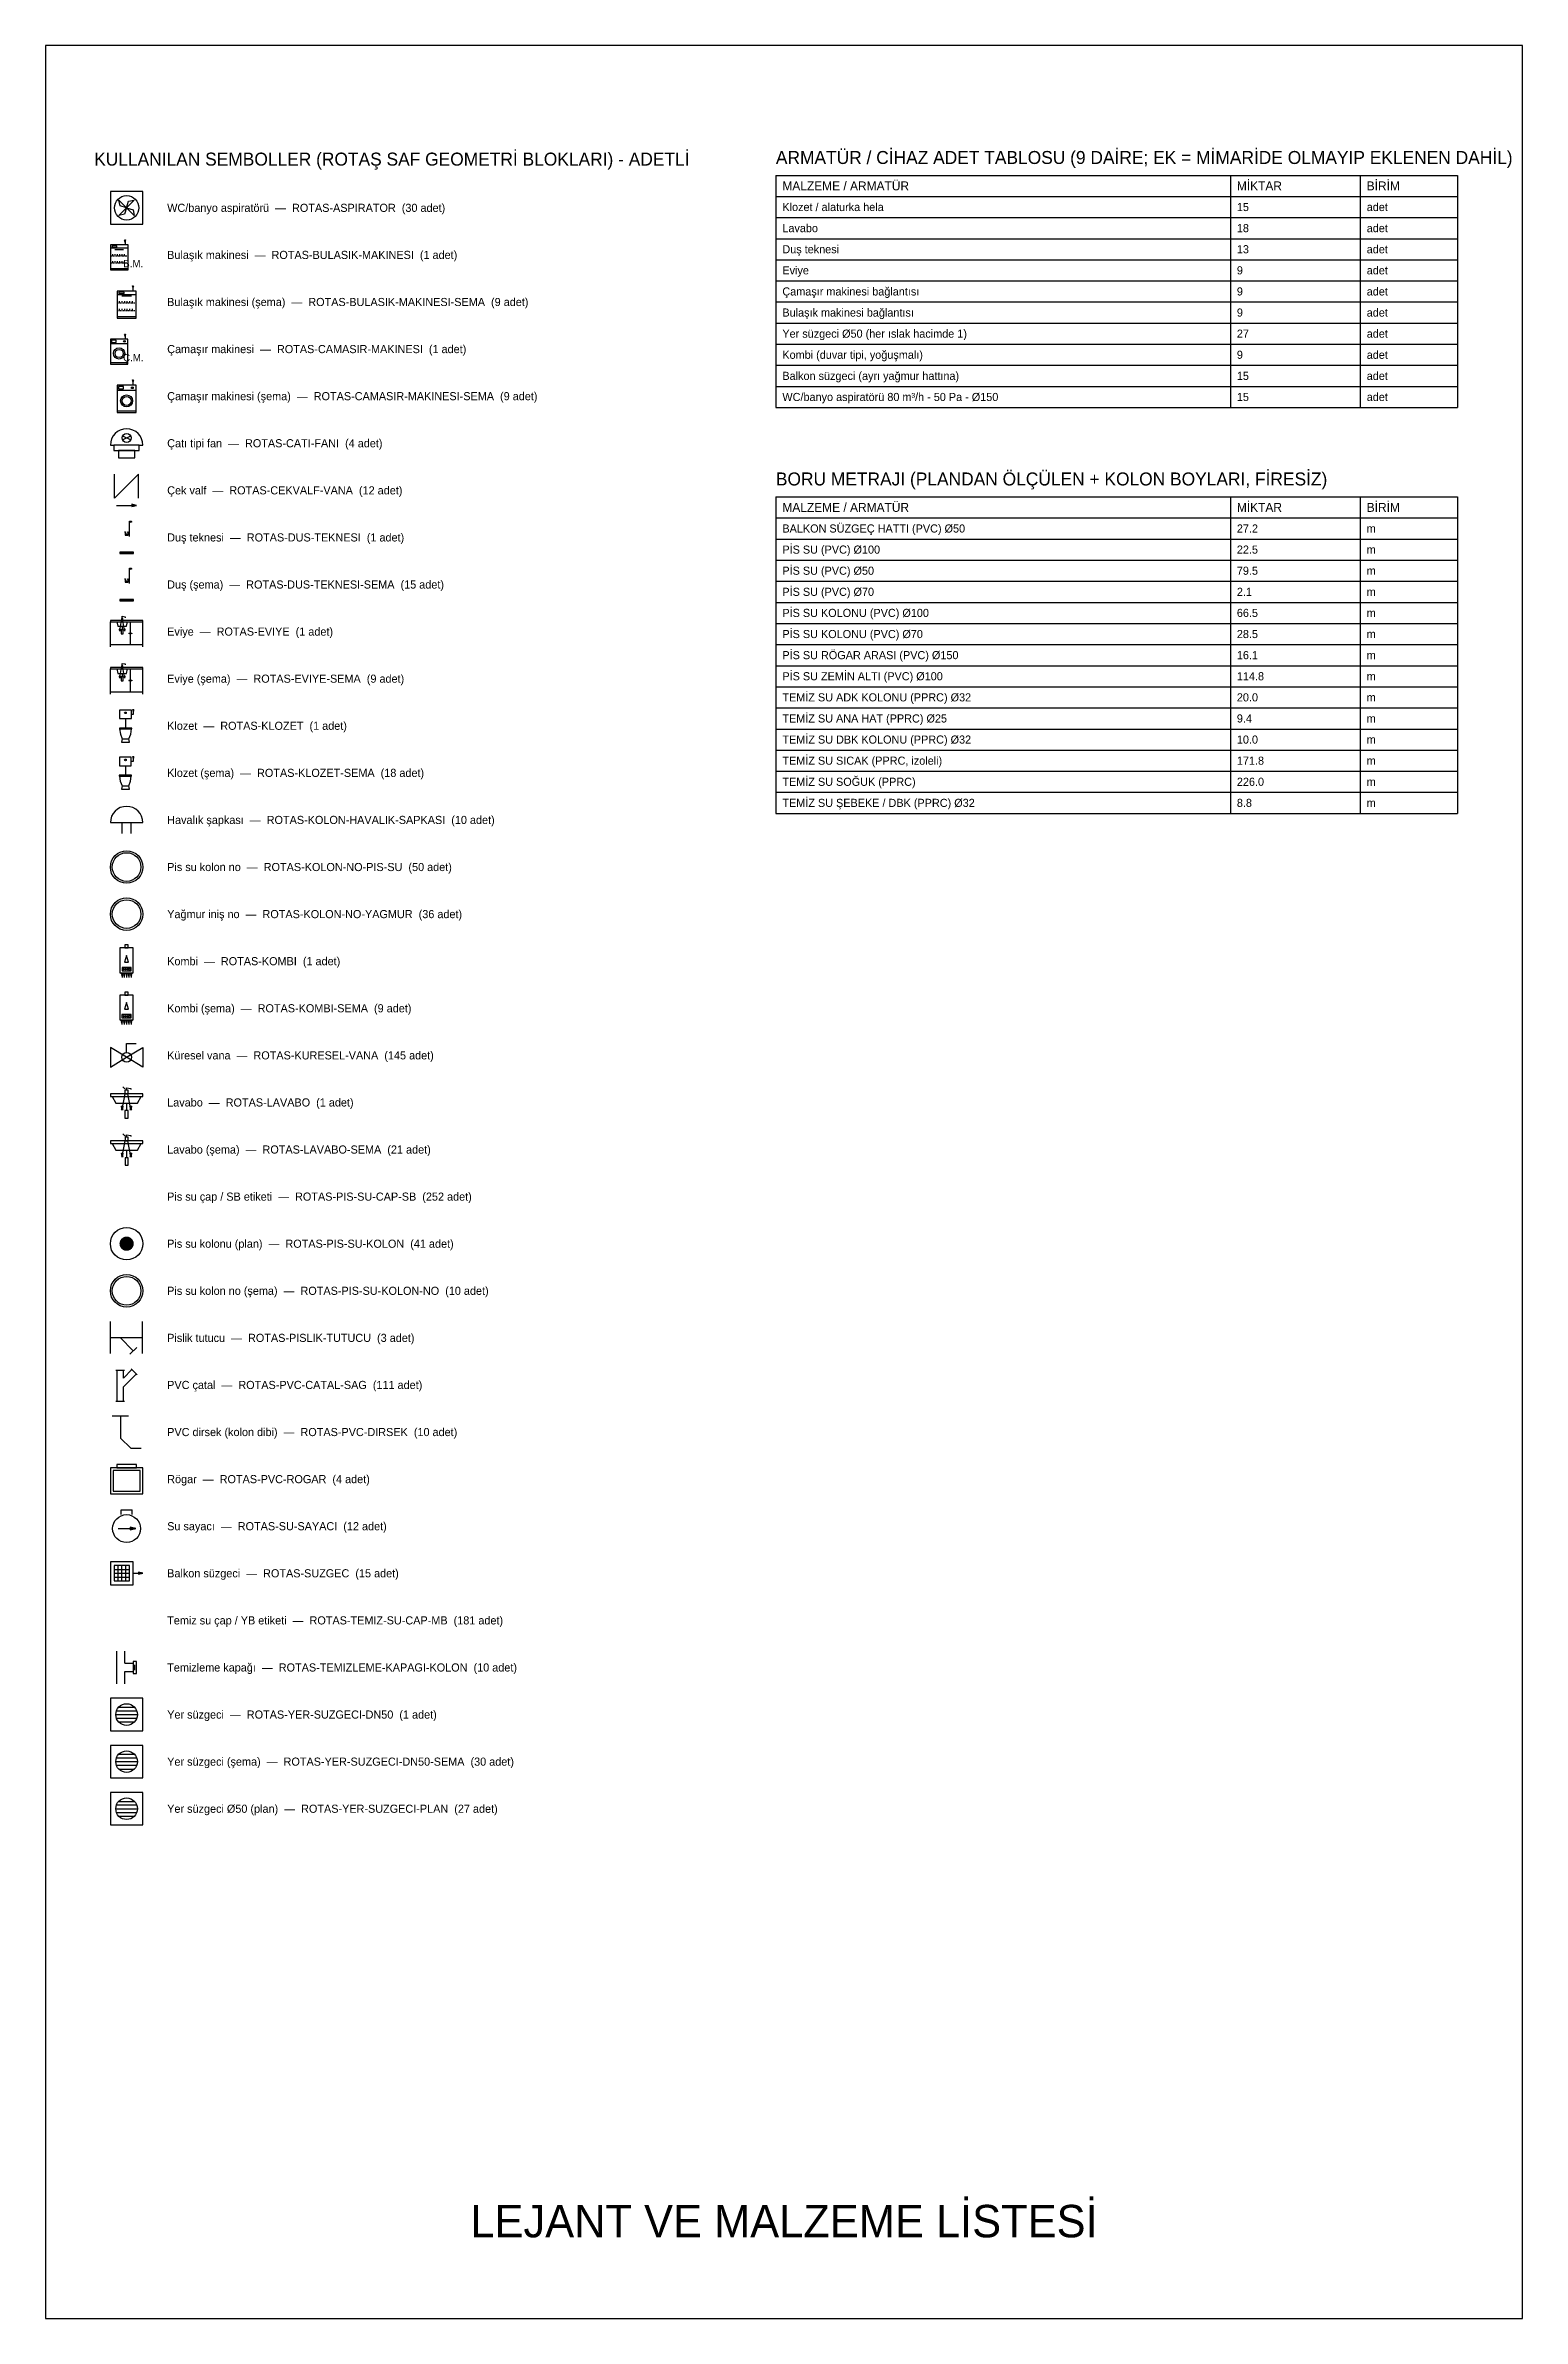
# Model space of a CAD drawing. Header units: centimetres. Extents: x -3962 to 31822, y -2 to 2802.
# Drawn here: x 30002 to 31822, y 0 to 2800 of the extents above; entities that cross this region are included whole.
import ezdxf
from ezdxf.enums import TextEntityAlignment as Align

# ---------------------------------------------------------------- set-up
doc = ezdxf.new("R2010")
doc.units = ezdxf.units.CM
for name, color, linetype in [('ROTAS-KAT-ADI', 1, 'CONTINUOUS'), ('ROTAS-LEJANT', 7, 'Continuous'), ('ROTAS-METRAJ', 7, 'Continuous'), ('ROTAS-PAFTA', 7, 'CONTINUOUS')]:
    doc.layers.add(name, color=color, linetype=linetype)

msp = doc.modelspace()

# ---------------------------------------------------------------- texts
at = {"layer": 'ROTAS-KAT-ADI'}
msp.add_text('LEJANT VE MALZEME LİSTESİ', height=40, dxfattribs=at).set_placement((30912, 120), align=Align.MIDDLE_CENTER)
at = {"layer": 'ROTAS-LEJANT'}
for s, height, p in [('KULLANILAN SEMBOLLER (ROTAŞ SAF GEOMETRİ BLOKLARI) - ADETLİ', 16, (30062, 2660)), ('WC/banyo aspiratörü  —  ROTAS-ASPIRATOR  (30 adet)', 10, (30152, 2600)), ('Bulaşık makinesi  —  ROTAS-BULASIK-MAKINESI  (1 adet)', 10, (30152, 2542)), ('Bulaşık makinesi (şema)  —  ROTAS-BULASIK-MAKINESI-SEMA  (9 adet)', 10, (30152, 2484)), ('Çamaşır makinesi  —  ROTAS-CAMASIR-MAKINESI  (1 adet)', 10, (30152, 2426)), ('Çamaşır makinesi (şema)  —  ROTAS-CAMASIR-MAKINESI-SEMA  (9 adet)', 10, (30152, 2368)), ('Çatı tipi fan  —  ROTAS-CATI-FANI  (4 adet)', 10, (30152, 2310)), ('Çek valf  —  ROTAS-CEKVALF-VANA  (12 adet)', 10, (30152, 2252)), ('Duş teknesi  —  ROTAS-DUS-TEKNESI  (1 adet)', 10, (30152, 2194)), ('Duş (şema)  —  ROTAS-DUS-TEKNESI-SEMA  (15 adet)', 10, (30152, 2136)), ('Eviye  —  ROTAS-EVIYE  (1 adet)', 10, (30152, 2078)), ('Eviye (şema)  —  ROTAS-EVIYE-SEMA  (9 adet)', 10, (30152, 2020)), ('Klozet  —  ROTAS-KLOZET  (1 adet)', 10, (30152, 1962)), ('Klozet (şema)  —  ROTAS-KLOZET-SEMA  (18 adet)', 10, (30152, 1904)), ('Havalık şapkası  —  ROTAS-KOLON-HAVALIK-SAPKASI  (10 adet)', 10, (30152, 1846)), ('Pis su kolon no  —  ROTAS-KOLON-NO-PIS-SU  (50 adet)', 10, (30152, 1788)), ('Yağmur iniş no  —  ROTAS-KOLON-NO-YAGMUR  (36 adet)', 10, (30152, 1730)), ('Kombi  —  ROTAS-KOMBI  (1 adet)', 10, (30152, 1672)), ('Kombi (şema)  —  ROTAS-KOMBI-SEMA  (9 adet)', 10, (30152, 1614)), ('Küresel vana  —  ROTAS-KURESEL-VANA  (145 adet)', 10, (30152, 1556)), ('Lavabo  —  ROTAS-LAVABO  (1 adet)', 10, (30152, 1498)), ('Lavabo (şema)  —  ROTAS-LAVABO-SEMA  (21 adet)', 10, (30152, 1440)), ('Pis su çap / SB etiketi  —  ROTAS-PIS-SU-CAP-SB  (252 adet)', 10, (30152, 1382)), ('Pis su kolonu (plan)  —  ROTAS-PIS-SU-KOLON  (41 adet)', 10, (30152, 1324)), ('Pis su kolon no (şema)  —  ROTAS-PIS-SU-KOLON-NO  (10 adet)', 10, (30152, 1266)), ('Pislik tutucu  —  ROTAS-PISLIK-TUTUCU  (3 adet)', 10, (30152, 1208)), ('PVC çatal  —  ROTAS-PVC-CATAL-SAG  (111 adet)', 10, (30152, 1150)), ('PVC dirsek (kolon dibi)  —  ROTAS-PVC-DIRSEK  (10 adet)', 10, (30152, 1092)), ('Rögar  —  ROTAS-PVC-ROGAR  (4 adet)', 10, (30152, 1034)), ('Su sayacı  —  ROTAS-SU-SAYACI  (12 adet)', 10, (30152, 976)), ('Balkon süzgeci  —  ROTAS-SUZGEC  (15 adet)', 10, (30152, 918)), ('Temiz su çap / YB etiketi  —  ROTAS-TEMIZ-SU-CAP-MB  (181 adet)', 10, (30152, 860)), ('Temizleme kapağı  —  ROTAS-TEMIZLEME-KAPAGI-KOLON  (10 adet)', 10, (30152, 802)), ('Yer süzgeci  —  ROTAS-YER-SUZGECI-DN50  (1 adet)', 10, (30152, 744)), ('Yer süzgeci (şema)  —  ROTAS-YER-SUZGECI-DN50-SEMA  (30 adet)', 10, (30152, 686)), ('Yer süzgeci Ø50 (plan)  —  ROTAS-YER-SUZGECI-PLAN  (27 adet)', 10, (30152, 628))]:
    msp.add_text(s, height=height, dxfattribs=at).set_placement(p, align=Align.MIDDLE_LEFT)
at = {"layer": 'ROTAS-METRAJ'}
for s, height, p in [('ARMATÜR / CİHAZ ADET TABLOSU (9 DAİRE; EK = MİMARİDE OLMAYIP EKLENEN DAHİL)', 16, (30902, 2662)), ('MALZEME / ARMATÜR', 11, (30910, 2627)), ('MİKTAR', 11, (31470, 2627)), ('BİRİM', 11, (31630, 2627)), ('Klozet / alaturka hela', 10, (30910, 2601)), ('15', 10, (31470, 2601)), ('adet', 10, (31630, 2601)), ('Lavabo', 10, (30910, 2575)), ('18', 10, (31470, 2575)), ('adet', 10, (31630, 2575)), ('Duş teknesi', 10, (30910, 2549)), ('13', 10, (31470, 2549)), ('adet', 10, (31630, 2549)), ('Eviye', 10, (30910, 2523)), ('9', 10, (31470, 2523)), ('adet', 10, (31630, 2523)), ('Çamaşır makinesi bağlantısı', 10, (30910, 2497)), ('9', 10, (31470, 2497)), ('adet', 10, (31630, 2497)), ('Bulaşık makinesi bağlantısı', 10, (30910, 2471)), ('9', 10, (31470, 2471)), ('adet', 10, (31630, 2471)), ('Yer süzgeci Ø50 (her ıslak hacimde 1)', 10, (30910, 2445)), ('27', 10, (31470, 2445)), ('adet', 10, (31630, 2445)), ('Kombi (duvar tipi, yoğuşmalı)', 10, (30910, 2419)), ('9', 10, (31470, 2419)), ('adet', 10, (31630, 2419)), ('Balkon süzgeci (ayrı yağmur hattına)', 10, (30910, 2393)), ('15', 10, (31470, 2393)), ('adet', 10, (31630, 2393)), ('WC/banyo aspiratörü 80 m³/h - 50 Pa - Ø150', 10, (30910, 2367)), ('15', 10, (31470, 2367)), ('adet', 10, (31630, 2367)), ('BORU METRAJI (PLANDAN ÖLÇÜLEN + KOLON BOYLARI, FİRESİZ)', 16, (30902, 2266)), ('BALKON SÜZGEÇ HATTI (PVC) Ø50', 10, (30910, 2205)), ('MALZEME / ARMATÜR', 11, (30910, 2231)), ('MİKTAR', 11, (31470, 2231)), ('BİRİM', 11, (31630, 2231)), ('PİS SU (PVC) Ø100', 10, (30910, 2179)), ('27.2', 10, (31470, 2205)), ('22.5', 10, (31470, 2179)), ('m', 10, (31630, 2205)), ('PİS SU (PVC) Ø50', 10, (30910, 2153)), ('79.5', 10, (31470, 2153)), ('m', 10, (31630, 2179)), ('PİS SU (PVC) Ø70', 10, (30910, 2127)), ('2.1', 10, (31470, 2127)), ('m', 10, (31630, 2153)), ('m', 10, (31630, 2127)), ('PİS SU KOLONU (PVC) Ø100', 10, (30910, 2101)), ('66.5', 10, (31470, 2101)), ('m', 10, (31630, 2101)), ('PİS SU KOLONU (PVC) Ø70', 10, (30910, 2075)), ('28.5', 10, (31470, 2075)), ('m', 10, (31630, 2075)), ('PİS SU RÖGAR ARASI (PVC) Ø150', 10, (30910, 2049)), ('16.1', 10, (31470, 2049)), ('m', 10, (31630, 2049)), ('PİS SU ZEMİN ALTI (PVC) Ø100', 10, (30910, 2023)), ('114.8', 10, (31470, 2023)), ('m', 10, (31630, 2023)), ('TEMİZ SU ADK KOLONU (PPRC) Ø32', 10, (30910, 1997)), ('20.0', 10, (31470, 1997)), ('m', 10, (31630, 1997)), ('TEMİZ SU ANA HAT (PPRC) Ø25', 10, (30910, 1971)), ('9.4', 10, (31470, 1971)), ('m', 10, (31630, 1971)), ('TEMİZ SU DBK KOLONU (PPRC) Ø32', 10, (30910, 1945)), ('10.0', 10, (31470, 1945)), ('m', 10, (31630, 1945)), ('TEMİZ SU SICAK (PPRC, izoleli)', 10, (30910, 1919)), ('171.8', 10, (31470, 1919)), ('m', 10, (31630, 1919)), ('TEMİZ SU SOĞUK (PPRC)', 10, (30910, 1893)), ('226.0', 10, (31470, 1893)), ('m', 10, (31630, 1893)), ('TEMİZ SU ŞEBEKE / DBK (PPRC) Ø32', 10, (30910, 1867)), ('8.8', 10, (31470, 1867)), ('m', 10, (31630, 1867))]:
    msp.add_text(s, height=height, dxfattribs=at).set_placement(p, align=Align.MIDDLE_LEFT)

# ---------------------------------------------------------------- blocks, each defined once
blk = doc.blocks.new('ROTAS-ASPIRATOR')
blk.add_lwpolyline([(-10, -10), (10, -10), (10, 10), (-10, 10)], close=True)
for points in [[(0, 0), (-4, 1.2), (-4.7, 4.7), (0, 0)], [(0, 0), (-1.2, -4), (-4.7, -4.7), (0, 0)], [(0, 0), (1.2, 4), (4.7, 4.7), (0, 0)], [(0, 0), (4, -1.2), (4.7, -4.7), (0, 0)]]:
    blk.add_lwpolyline(points)
blk.add_circle((0, 0), 7.5)
blk = doc.blocks.new('ROTAS-BULASIK-MAKINESI')
for p, q in [((12.1, 56.4), (12.1, 49.7)), ((-18.1, 43.7), (18.1, 43.7)), ((-15.7, 27.4), (-13.9, 27.4)), ((-15.7, 13), (-13.9, 13)), ((-13.3, 27.4), (-13.3, 31)), ((-13.3, 13), (-13.3, 16.6)), ((-12.7, 27.4), (-10.9, 27.4)), ((-12.7, 13), (-10.9, 13)), ((-9.7, 27.4), (-7.8, 27.4)), ((-9.7, 13), (-7.8, 13)), ((-9, 40.7), (9, 40.7)), ((-8.4, 27.4), (-8.4, 31)), ((-8.4, 13), (-8.4, 16.6)), ((-6.6, 27.4), (-4.8, 27.4)), ((-6.6, 13), (-4.8, 13)), ((-3.6, 27.4), (-3.6, 31)), ((-3.6, 27.4), (-1.8, 27.4)), ((-3.6, 13), (-3.6, 16.6)), ((-3.6, 13), (-1.8, 13)), ((-0.6, 27.4), (1.2, 27.4)), ((-0.6, 13), (1.2, 13)), ((1.2, 27.4), (1.2, 31)), ((1.2, 13), (1.2, 16.6)), ((2.4, 27.4), (4.2, 27.4)), ((2.4, 13), (4.2, 13)), ((5.4, 27.4), (7.2, 27.4)), ((5.4, 13), (7.2, 13)), ((6, 27.4), (6, 31)), ((6, 13), (6, 16.6)), ((8.4, 27.4), (10.3, 27.4)), ((8.4, 13), (10.3, 13)), ((10.9, 27.4), (10.9, 31)), ((10.9, 13), (10.9, 16.6)), ((11.5, 27.4), (13.3, 27.4)), ((11.5, 13), (13.3, 13)), ((14.5, 27.4), (15.7, 27.4)), ((14.5, 13), (15.7, 13))]:
    blk.add_line(p, q)
for points in [[(-18.1, -1.5), (18.1, -1.5), (18.1, 49.7), (-18.1, 49.7)], [(-14.5, 45.5), (-4.8, 45.5), (-4.8, 47.9), (-14.5, 47.9)], [(11, 60), (13.1, 60), (12.1, 58.2)], [(11, 56.4), (13.1, 56.4), (12.1, 58.2)], [(-18.1, -1.5), (18.1, -1.5), (18.1, 0.9), (-18.1, 0.9)]]:
    blk.add_lwpolyline(points, close=True)
blk.add_circle((12.1, 58.2), 0.543)
blk.add_text('B.M.', height=15).set_placement((8.1, 11.6), align=Align.MIDDLE_LEFT)
for tag, p in [('PSCP', (0, 22.5)), ('SO', (0, 0)), ('PS', (0, 20)), ('SOCP', (0.1, -1.5))]:
    blk.add_attdef(tag, text='', height=1).set_placement(p, align=Align.MIDDLE_CENTER)
blk = doc.blocks.new('ROTAS-BULASIK-MAKINESI-SEMA')
for p, q in [((-33.8, 92), (33.8, 92)), ((-16.9, 86.4), (16.9, 86.4)), ((22.5, 115.7), (22.5, 103.3)), ((-29.3, 61.6), (-25.9, 61.6)), ((-29.3, 34.6), (-25.9, 34.6)), ((-24.8, 61.6), (-24.8, 68.4)), ((-24.8, 34.6), (-24.8, 41.3)), ((-23.7, 61.6), (-20.3, 61.6)), ((-23.7, 34.6), (-20.3, 34.6)), ((-18, 61.6), (-14.7, 61.6)), ((-18, 34.6), (-14.7, 34.6)), ((-15.8, 61.6), (-15.8, 68.4)), ((-15.8, 34.6), (-15.8, 41.3)), ((-12.4, 61.6), (-9, 61.6)), ((-12.4, 34.6), (-9, 34.6)), ((-6.8, 61.6), (-6.8, 68.4)), ((-6.8, 61.6), (-3.4, 61.6)), ((-6.8, 34.6), (-6.8, 41.3)), ((-6.8, 34.6), (-3.4, 34.6)), ((-1.1, 61.6), (2.3, 61.6)), ((-1.1, 34.6), (2.3, 34.6)), ((2.3, 61.6), (2.3, 68.4)), ((2.3, 34.6), (2.3, 41.3)), ((4.5, 61.6), (7.9, 61.6)), ((4.5, 34.6), (7.9, 34.6)), ((10.1, 61.6), (13.5, 61.6)), ((10.1, 34.6), (13.5, 34.6)), ((11.3, 61.6), (11.3, 68.4)), ((11.3, 34.6), (11.3, 41.3)), ((15.8, 61.6), (19.2, 61.6)), ((15.8, 34.6), (19.2, 34.6)), ((20.3, 61.6), (20.3, 68.4)), ((20.3, 34.6), (20.3, 41.3)), ((21.4, 61.6), (24.8, 61.6)), ((21.4, 34.6), (24.8, 34.6)), ((27, 61.6), (29.3, 61.6)), ((27, 34.6), (29.3, 34.6))]:
    blk.add_line(p, q)
for points in [[(-33.8, 7.5), (33.8, 7.5), (33.8, 103.3), (-33.8, 103.3)], [(-27, 95.4), (-9, 95.4), (-9, 99.9), (-27, 99.9)], [(20.5, 122.5), (24.6, 122.5), (22.5, 119.1)], [(20.5, 115.7), (24.6, 115.7), (22.5, 119.1)], [(-33.8, 7.5), (33.8, 7.5), (33.8, 12), (-33.8, 12)]]:
    blk.add_lwpolyline(points, close=True)
blk.add_circle((22.5, 119.1), 1.01)
blk.add_attdef('SOCP', text='', height=10).set_placement((-3.2, 63.4), align=Align.MIDDLE_RIGHT)
for tag, p in [('PS', (0, 5)), ('SO', (2.5, 63.4)), ('PSCP', (0, -10))]:
    blk.add_attdef(tag, text='', height=10).set_placement(p, align=Align.MIDDLE_LEFT)
blk = doc.blocks.new('ROTAS-CAMASIR-MAKINESI')
for p, q in [((12.1, 56.4), (12.1, 49.7)), ((-18.1, 40.7), (18.1, 40.7))]:
    blk.add_line(p, q)
for points in [[(-18.1, -1.5), (18.1, -1.5), (18.1, 49.7), (-18.1, 49.7)], [(-15.7, 43.1), (-6, 43.1), (-6, 47.3), (-15.7, 47.3)], [(11, 60), (13.1, 60), (12.1, 58.2)], [(11, 56.4), (13.1, 56.4), (12.1, 58.2)], [(-18.1, -1.5), (18.1, -1.5), (18.1, 0.9), (-18.1, 0.9)]]:
    blk.add_lwpolyline(points, close=True)
for centre, radius in [((10.9, 45.2), 1.81), ((12.1, 58.2), 0.543), ((0, 20.2), 11.5), ((0, 20.2), 8.44)]:
    blk.add_circle(centre, radius)
blk.add_text('Ç.M.', height=15).set_placement((8.1, 11.6), align=Align.MIDDLE_LEFT)
for tag, p in [('PSCP_001', (-1.3, 22)), ('SO_001', (-0.7, -0.5)), ('PS_001', (-0.6, 19.5)), ('SOCP_001', (-1.2, -2))]:
    blk.add_attdef(tag, p, '', height=1)
blk = doc.blocks.new('ROTAS-CAMASIR-MAKINESI-SEMA')
for p, q in [((-33.8, 86.4), (33.8, 86.4)), ((22.6, 115.7), (22.6, 103.3))]:
    blk.add_line(p, q)
for points in [[(-33.8, 7.5), (33.8, 7.5), (33.8, 103.3), (-33.8, 103.3)], [(-29.3, 90.9), (-11.3, 90.9), (-11.3, 98.8), (-29.3, 98.8)], [(20.5, 122.5), (24.6, 122.5), (22.6, 119.1)], [(20.5, 115.7), (24.6, 115.7), (22.6, 119.1)], [(-33.8, 7.5), (33.8, 7.5), (33.8, 12), (-33.8, 12)]]:
    blk.add_lwpolyline(points, close=True)
for centre, radius in [((20.3, 94.9), 3.38), ((22.6, 119.1), 1.01), ((0, 48.1), 21.4), ((0, 48.1), 15.8)]:
    blk.add_circle(centre, radius)
blk.add_attdef('SOCP', text='', height=10).set_placement((-3.3, 71.5), align=Align.MIDDLE_RIGHT)
for tag, p in [('PS', (0, 5)), ('SO', (2.5, 71.5)), ('PSCP', (0, -10))]:
    blk.add_attdef(tag, text='', height=10).set_placement(p, align=Align.MIDDLE_LEFT)
blk = doc.blocks.new('ROTAS-CATI-FANI')
for p, q in [((-28.125, 21.875), (-21.875, 21.875)), ((-6.25, 31.25), (6.25, 37.5)), ((-6.25, 37.5), (6.25, 31.25)), ((21.875, 21.875), (28.125, 21.875))]:
    blk.add_line(p, q)
for points in [[(-21.875, 12.5), (21.875, 12.5), (21.875, 21.875), (-21.875, 21.875)], [(-14.0625, 0), (14.0625, 0), (14.0625, 12.5), (-14.0625, 12.5)]]:
    blk.add_lwpolyline(points, close=True)
blk.add_circle((0, 34.375), 7.8125)
blk.add_arc((0, 21.875), 28.125, 0, 180)
blk = doc.blocks.new('ROTAS-CEKVALF-VANA')
h = blk.add_hatch(color=256)
h.dxf.hatch_style = 1
h.paths.add_polyline_path([(3.1, -4.54), (1.27, -4.09), (1.27, -5)])
for p, q in [((-5.27, -1.81), (-5.27, 7.32)), ((-5.27, -1.81), (3.86, 7.32)), ((3.86, -1.81), (3.86, 7.32)), ((-4.51, -4.54), (3.1, -4.54))]:
    blk.add_line(p, q)
blk.add_lwpolyline([(3.1, -4.54), (1.27, -4.09), (1.27, -5)], close=True)
blk.add_attdef('CAP', text='', height=5, rotation=153.43495).set_placement((0, 0), align=Align.CENTER)
blk = doc.blocks.new('ROTAS-DUS-TEKNESI')
for p, q in [((2.4, 14), (2.4, 27.5)), ((-1.2, 17.3), (-1.2, 16.1)), ((0, 15.2), (0, 14.6)), ((1.2, 17.3), (1.2, 16.1)), ((1.8, 15.6), (2.4, 15.6)), ((-5.6, -0.3), (5.5, -0.3))]:
    blk.add_line(p, q)
blk.add_lwpolyline([(2.4, 27.5), (3.9, 27.5), (4.5, 26.9), (3.3, 26.3), (3.9, 27.5)])
for points in [[(-6, -1), (6, -1), (6, 0.2), (-6, 0.2)], [(-1.5, 18.2), (-1, 18.2), (-1.2, 17.7)], [(-1.5, 17.3), (-1, 17.3), (-1.2, 17.7)], [(-1.2, 15.2), (1.2, 15.2), (1.2, 16.1), (-1.2, 16.1)], [(0.9, 18.2), (1.4, 18.2), (1.2, 17.7)], [(0.9, 17.3), (1.4, 17.3), (1.2, 17.7)]]:
    blk.add_lwpolyline(points, close=True)
for centre in [(-1.2, 17.7), (1.2, 17.7)]:
    blk.add_circle(centre, 0.135)
for tag, p in [('PSCP_001', (-1.3, 27)), ('PS_001', (-0.6, 24.5)), ('SO_001', (-10.7, -0.5)), ('SC_001', (9.4, -0.5)), ('SOCP_001', (-11.3, -1.5)), ('SCCP_001', (8.7, -1.5))]:
    blk.add_attdef(tag, p, '', height=1)
blk = doc.blocks.new('ROTAS-DUS-TEKNESI-SEMA')
for p, q in [((5, 67.7), (5, 135)), ((-12.9, 84.2), (-12.9, 78.2)), ((-7, 73.7), (-7, 70.7)), ((-1, 84.2), (-1, 78.2)), ((2, 75.9), (5, 75.9)), ((-34.6, -3.3), (20.7, -3.3))]:
    blk.add_line(p, q)
blk.add_lwpolyline([(5, 135), (12.5, 135), (15.5, 132), (9.5, 129), (12.5, 135)])
for points in [[(-14.3, 88.6), (-11.6, 88.6), (-12.9, 86.4)], [(-14.3, 84.2), (-11.6, 84.2), (-12.9, 86.4)], [(-12.9, 73.7), (-1, 73.7), (-1, 78.2), (-12.9, 78.2)], [(-2.3, 88.6), (0.4, 88.6), (-1, 86.4)], [(-2.3, 84.2), (0.4, 84.2), (-1, 86.4)], [(-36.9, -7), (23, -7), (23, -1.1), (-36.9, -1.1)]]:
    blk.add_lwpolyline(points, close=True)
for centre in [(-12.9, 86.4), (-1, 86.4)]:
    blk.add_circle(centre, 0.673)
for tag, p in [('SCCP', (-24.3, 67.7)), ('SC', (-27.7, 55.8))]:
    blk.add_attdef(tag, text='', height=10).set_placement(p, align=Align.MIDDLE_RIGHT)
for tag, p in [('PS', (-0.1, 5)), ('SOCP', (8.5, 67.7)), ('PSCP', (0, -12.9))]:
    blk.add_attdef(tag, text='', height=10).set_placement(p, align=Align.MIDDLE_LEFT)
blk.add_attdef('SO', text='', height=10).set_placement((16, 50.6), align=Align.CENTER)
blk = doc.blocks.new('ROTAS-EVIYE')
for p, q in [((-6, 3.08), (-6, 12.35)), ((-2.51, 9.19), (-1.85, 12.9)), ((-1.64, 10.71), (-1.64, 9.4)), ((-0.76, 9.19), (-1.42, 12.9)), ((1.42, 3.95), (1.42, 12.35)), ((6, 3.08), (6, 12.35)), ((-6, 3.95), (6, 3.95))]:
    blk.add_line(p, q)
for points in [[(-6, 12.35), (6, 12.35), (6, 12.9), (-6, 12.9)], [(-2.71, 9.84), (-2.31, 9.84), (-2.51, 9.51)], [(-2.71, 9.19), (-2.31, 9.19), (-2.51, 9.51)], [(-1.96, 7.99), (-1.31, 7.99), (-1.31, 9.4), (-1.96, 9.4)], [(-1.91, 12.9), (-1.36, 12.9), (-1.36, 13.55), (-1.91, 13.55)], [(-0.96, 9.84), (-0.57, 9.84), (-0.76, 9.51)], [(-0.96, 9.19), (-0.57, 9.19), (-0.76, 9.51)]]:
    blk.add_lwpolyline(points, close=True)
for points in [[(-3.6, 12.35), (-3.27, 10.71), (0, 10.71), (0.33, 12.35)], [(-1.64, 13.55), (-1.64, 14.42), (-0.55, 14.2), (-0.55, 13.88)]]:
    blk.add_lwpolyline(points)
for centre, radius in [((-2.51, 9.51), 0.0982), ((-0.76, 9.51), 0.0982), ((0.98, 8.1), 0.131), ((1.85, 8.1), 0.131)]:
    blk.add_circle(centre, radius)
for tag, p in [('PSCP_001', (-1.25, 17)), ('PS_001', (-0.62, 14.5)), ('SOCP_001', (-6.29, -0.5)), ('SO_001', (-5.66, 0.5)), ('SCCP_001', (3.74, -0.5)), ('SC_001', (4.37, 0.5))]:
    blk.add_attdef(tag, p, '', height=1)
blk = doc.blocks.new('ROTAS-EVIYE-SEMA')
for p, q in [((-65, 6), (-65, 106.5)), ((-27.2, 72.2), (-20.1, 112.4)), ((-8.3, 72.2), (-15.4, 112.4)), ((15.4, 15.5), (15.4, 106.5)), ((65, 6), (65, 106.5)), ((-65, 15.5), (65, 15.5)), ((-17.7, 88.8), (-17.7, 74.6))]:
    blk.add_line(p, q)
for points in [[(-65, 106.5), (65, 106.5), (65, 112.4), (-65, 112.4)], [(-20.7, 112.4), (-14.8, 112.4), (-14.8, 119.5), (-20.7, 119.5)], [(-29.3, 79.3), (-25.1, 79.3), (-27.2, 75.8)], [(-29.3, 72.2), (-25.1, 72.2), (-27.2, 75.8)], [(-21.3, 59.2), (-14.2, 59.2), (-14.2, 74.6), (-21.3, 74.6)], [(-10.4, 79.3), (-6.1, 79.3), (-8.3, 75.8)], [(-10.4, 72.2), (-6.1, 72.2), (-8.3, 75.8)]]:
    blk.add_lwpolyline(points, close=True)
for points in [[(-39, 106.5), (-35.5, 88.8), (0, 88.8), (3.5, 106.5)], [(-17.7, 119.5), (-17.7, 129), (-5.9, 126.6), (-5.9, 123)]]:
    blk.add_lwpolyline(points)
for centre, radius in [((-27.2, 75.8), 1.06), ((-8.3, 75.8), 1.06), ((10.6, 60.4), 1.42), ((20.1, 60.4), 1.42)]:
    blk.add_circle(centre, radius)
for tag, p in [('SCCP', (-18, 65)), ('SC', (-20, 52.7))]:
    blk.add_attdef(tag, text='', height=10).set_placement(p, align=Align.MIDDLE_RIGHT)
for tag, p in [('PS', (0, 5)), ('SOCP', (15.5, 64.9)), ('SO', (15.5, 53.6)), ('PSCP', (0, -10))]:
    blk.add_attdef(tag, text='', height=10).set_placement(p, align=Align.MIDDLE_LEFT)
blk = doc.blocks.new('ROTAS-KLOZET')
blk.add_line((-0.8, 17.4), (-0.8, 10.9))
for points in [[(-4.8, 17.4), (3.3, 17.4), (3.3, 23.2), (-4.8, 23.2)], [(4.2, 23.7), (5, 23.7), (4.6, 23)], [(4.2, 22.3), (5, 22.3), (4.6, 23)], [(-5, 10.3), (3.5, 10.3), (3.5, 10.9), (-5, 10.9)]]:
    blk.add_lwpolyline(points, close=True)
for points in [[(4.6, 22.3), (4.6, 20.3), (3.3, 20.3)], [(-4.8, 10.3), (-4.3, 6.7), (-3, 3.6), (1.5, 3.6), (2.8, 6.7), (3.3, 10.3)], [(-3, 3.6), (-3.4, 1.3), (1.9, 1.3), (1.5, 3.6)]]:
    blk.add_lwpolyline(points)
for centre, radius in [((-0.8, 21.4), 0.558), ((4.6, 23), 0.201)]:
    blk.add_circle(centre, radius)
for tag, p in [('PSCP_001', (-1.3, 24.5)), ('PS_001', (-0.6, 19.5)), ('SOCP_001', (-1.3, 1.8)), ('SO_001', (-0.7, -0.5))]:
    blk.add_attdef(tag, p, '', height=1)
blk = doc.blocks.new('ROTAS-KLOZET-SEMA')
blk.add_line((-19.2, 93.6), (-19.2, 55.9))
for points in [[(-42.6, 93.6), (4.2, 93.6), (4.2, 127.4), (-42.6, 127.4)], [(9.7, 130), (14.4, 130), (12, 126.1)], [(9.7, 122.2), (14.4, 122.2), (12, 126.1)], [(-43.9, 52), (5.5, 52), (5.5, 55.9), (-43.9, 55.9)]]:
    blk.add_lwpolyline(points, close=True)
for points in [[(12, 122.2), (12, 110.5), (4.2, 110.5)], [(-42.6, 52), (-40, 31.2), (-32.2, 13), (-6.2, 13), (1.6, 31.2), (4.2, 52)], [(-32.2, 13), (-34.8, 0), (-3.6, 0), (-6.2, 13)]]:
    blk.add_lwpolyline(points)
for centre, radius in [((-19.2, 117), 3.25), ((12, 126.1), 1.17)]:
    blk.add_circle(centre, radius)
for tag, p in [('SOCP', (-33.9, 70)), ('SO', (-33.9, 58.3))]:
    blk.add_attdef(tag, text='', height=10).set_placement(p, align=Align.MIDDLE_RIGHT)
for tag, p in [('PS', (0, 5)), ('PSCP', (0, -10))]:
    blk.add_attdef(tag, text='', height=10).set_placement(p, align=Align.MIDDLE_LEFT)
blk = doc.blocks.new('ROTAS-KOLON-HAVALIK-SAPKASI')
for p, q in [((-7.7, 5.8), (7.7, 5.8)), ((-2.1, 0.7), (-2.1, 5.8)), ((2.1, 0.7), (2.1, 5.8))]:
    blk.add_line(p, q)
blk.add_arc((0, 5.8), 7.69, 0, 180)
blk = doc.blocks.new('ROTAS-KOLON-NO-PIS-SU')
for radius in [27.5, 24.3]:
    blk.add_circle((0, 0), radius)
blk.add_attdef('K', text='', height=20).set_placement((0, 0), align=Align.MIDDLE_CENTER)
blk = doc.blocks.new('ROTAS-KOLON-NO-YAGMUR')
for radius in [27.5, 24.3]:
    blk.add_circle((0, 0), radius)
blk.add_attdef('K', text='', height=20).set_placement((0, 0), align=Align.MIDDLE_CENTER)
blk = doc.blocks.new('ROTAS-KOMBI')
for p, q in [((44.4, 4.3), (44.4, 3.7)), ((44.4, 1.8), (44.4, 0)), ((46.5, 4.3), (46.5, 3.7)), ((46.5, 1.8), (46.5, 0)), ((48.7, 4.3), (48.7, 3.7)), ((48.7, 1.8), (48.7, 0)), ((50.8, 4.3), (50.8, 3.7)), ((50.8, 1.8), (50.8, 0)), ((53, 4.3), (53, 3.7)), ((53, 1.8), (53, 0))]:
    blk.add_line(p, q)
for points in [[(42.5, 4.3), (54.8, 4.3), (54.8, 27.3), (42.5, 27.3)], [(47.1, 27.3), (50.2, 27.3), (50.2, 30), (47.1, 30)], [(43.8, 3.7), (45, 3.7), (44.4, 2.8)], [(43.8, 1.8), (45, 1.8), (44.4, 2.8)], [(44.4, 6.1), (53, 6.1), (53, 9.2), (44.4, 9.2)], [(45.9, 3.7), (47.1, 3.7), (46.5, 2.8)], [(45.9, 1.8), (47.1, 1.8), (46.5, 2.8)], [(46.8, 14.1), (50.5, 14.1), (48.7, 20.2)], [(48.1, 3.7), (49.3, 3.7), (48.7, 2.8)], [(48.1, 1.8), (49.3, 1.8), (48.7, 2.8)], [(50.2, 3.7), (51.4, 3.7), (50.8, 2.8)], [(50.2, 1.8), (51.4, 1.8), (50.8, 2.8)], [(50.5, 6.9), (52.3, 6.9), (52.3, 8.4), (50.5, 8.4)], [(52.3, 3.7), (53.6, 3.7), (53, 2.8)], [(52.3, 1.8), (53.6, 1.8), (53, 2.8)]]:
    blk.add_lwpolyline(points, close=True)
for centre in [(45.9, 7.7), (47.7, 7.7), (49.6, 7.7)]:
    blk.add_circle(centre, 0.613)
for tag, p in [('SOCP_001', (17.6, -0.5)), ('SO_001', (18.2, 0.5)), ('SCCP_001', (27.6, -0.5)), ('SC_001', (28.3, 0.5))]:
    blk.add_attdef(tag, p, '', height=1)
blk = doc.blocks.new('ROTAS-KOMBI-SEMA')
for p, q in [((-24.9, 119.1), (-24.9, 116.6)), ((-24.9, 109.1), (-24.9, 101.6)), ((-16.2, 119.1), (-16.2, 116.6)), ((-16.2, 109.1), (-16.2, 101.6)), ((-7.4, 119.1), (-7.4, 116.6)), ((-7.4, 109.1), (-7.4, 101.6)), ((1.3, 119.1), (1.3, 116.6)), ((1.3, 109.1), (1.3, 101.6)), ((10.1, 119.1), (10.1, 116.6)), ((10.1, 109.1), (10.1, 101.6))]:
    blk.add_line(p, q)
for points in [[(-32.4, 119.1), (17.6, 119.1), (17.6, 212.9), (-32.4, 212.9)], [(-14.9, 159.1), (0.1, 159.1), (-7.4, 184.1)], [(-13.7, 212.9), (-1.2, 212.9), (-1.2, 224.1), (-13.7, 224.1)], [(-27.4, 116.6), (-22.4, 116.6), (-24.9, 112.9)], [(-27.4, 109.1), (-22.4, 109.1), (-24.9, 112.9)], [(-24.9, 126.6), (10.1, 126.6), (10.1, 139.1), (-24.9, 139.1)], [(-18.7, 116.6), (-13.7, 116.6), (-16.2, 112.9)], [(-18.7, 109.1), (-13.7, 109.1), (-16.2, 112.9)], [(-9.9, 116.6), (-4.9, 116.6), (-7.4, 112.9)], [(-9.9, 109.1), (-4.9, 109.1), (-7.4, 112.9)], [(-1.2, 116.6), (3.8, 116.6), (1.3, 112.9)], [(-1.2, 109.1), (3.8, 109.1), (1.3, 112.9)], [(0.1, 129.7), (7.6, 129.7), (7.6, 136), (0.1, 136)], [(7.6, 116.6), (12.6, 116.6), (10.1, 112.9)], [(7.6, 109.1), (12.6, 109.1), (10.1, 112.9)]]:
    blk.add_lwpolyline(points, close=True)
for centre in [(-18.7, 132.9), (-11.2, 132.9), (-3.7, 132.9)]:
    blk.add_circle(centre, 2.5)
for tag, p in [('SCCP', (-16.6, 178.3)), ('SC', (-16.6, 167.7))]:
    blk.add_attdef(tag, text='', height=10).set_placement(p, align=Align.MIDDLE_RIGHT)
for tag, p in [('SOCP', (2.2, 178.3)), ('SO', (3.2, 167.9))]:
    blk.add_attdef(tag, text='', height=10).set_placement(p, align=Align.MIDDLE_LEFT)
blk = doc.blocks.new('ROTAS-KURESEL-VANA')
for p, q in [((0, 3.1), (0, 8)), ((0, 8), (5.4, 8))]:
    blk.add_line(p, q)
for points in [[(-9, 5.8), (-9, -5), (0, 0.4)], [(9, 5.8), (9, -5), (0, 0.4)]]:
    blk.add_lwpolyline(points, close=True)
blk.add_circle((0, 0.4), 2.71)
blk.add_attdef('CAP', text='', height=10).set_placement((-1.1, 0), align=Align.CENTER)
blk = doc.blocks.new('ROTAS-LAVABO')
for p, q in [((-1.6, 6.15), (-0.5, 11.95)), ((-0.6, 13.75), (-1.4, 14.55)), ((0, 8.55), (0, 5.75)), ((1.6, 6.15), (0.5, 11.95))]:
    blk.add_line(p, q)
for points in [[(-6, 10.95), (6, 10.95), (6, 11.95), (-6, 11.95)], [(-0.6, 11.95), (0.6, 11.95), (0.6, 13.35), (-0.6, 13.35)], [(-1.96, 7.35), (-1.24, 7.35), (-1.6, 6.75)], [(-1.96, 6.15), (-1.24, 6.15), (-1.6, 6.75)], [(-0.6, 2.95), (0.6, 2.95), (0.6, 5.75), (-0.6, 5.75)], [(1.24, 7.35), (1.96, 7.35), (1.6, 6.75)], [(1.24, 6.15), (1.96, 6.15), (1.6, 6.75)]]:
    blk.add_lwpolyline(points, close=True)
for points in [[(-5.4, 10.95), (-4, 8.55), (4, 8.55), (5.4, 10.95)], [(0, 13.35), (0, 14.15), (1.6, 13.95), (1.6, 13.55)]]:
    blk.add_lwpolyline(points)
for centre in [(-1.6, 6.75), (1.6, 6.75)]:
    blk.add_circle(centre, 0.18)
for tag, p in [('PSCP_001', (-1.25, 17)), ('PS_001', (-0.62, 14.5)), ('SOCP_001', (-6.29, -0.5)), ('SO_001', (-5.66, 0.5)), ('SCCP_001', (3.74, -0.5)), ('SC_001', (4.37, 0.5))]:
    blk.add_attdef(tag, p, '', height=1)
blk = doc.blocks.new('ROTAS-LAVABO-SEMA')
for p, q in [((-1.8, 97.5), (6.5, 141.2)), ((5.7, 154.7), (-0.3, 160.7)), ((22.3, 97.5), (14, 141.2)), ((10.2, 115.5), (10.2, 94.4))]:
    blk.add_line(p, q)
for points in [[(-35, 133.6), (55.4, 133.6), (55.4, 141.2), (-35, 141.2)], [(5.7, 141.2), (14.7, 141.2), (14.7, 151.7), (5.7, 151.7)], [(-4.5, 106.5), (0.9, 106.5), (-1.8, 102)], [(-4.5, 97.5), (0.9, 97.5), (-1.8, 102)], [(5.7, 73.3), (14.7, 73.3), (14.7, 94.4), (5.7, 94.4)], [(19.6, 106.5), (25, 106.5), (22.3, 102)], [(19.6, 97.5), (25, 97.5), (22.3, 102)]]:
    blk.add_lwpolyline(points, close=True)
for points in [[(-30.5, 133.6), (-19.9, 115.5), (40.4, 115.5), (50.9, 133.6)], [(10.2, 151.7), (10.2, 157.7), (22.3, 156.2), (22.3, 153.2)]]:
    blk.add_lwpolyline(points)
for centre in [(-1.8, 102), (22.3, 102)]:
    blk.add_circle(centre, 1.36)
for tag, p in [('SCCP', (-18.9, 70)), ('SC', (-18.9, 55))]:
    blk.add_attdef(tag, text='', height=10).set_placement(p, align=Align.MIDDLE_RIGHT)
for tag, p in [('SOCP', (18.8, 70)), ('PS', (0, 5)), ('SO', (18.8, 55)), ('PSCP', (0, -10))]:
    blk.add_attdef(tag, text='', height=10).set_placement(p, align=Align.MIDDLE_LEFT)
blk = doc.blocks.new('ROTAS-PIS-SU-KOLON')
h = blk.add_hatch(color=256)
h.dxf.hatch_style = 1
h.paths.add_polyline_path([(1.54, 0), (1.49, 0.4), (1.33, 0.77), (1.09, 1.09), (0.77, 1.33), (0.4, 1.49), (0, 1.54), (-0.4, 1.49), (-0.77, 1.33), (-1.09, 1.09), (-1.33, 0.77), (-1.49, 0.4), (-1.54, 0), (-1.49, -0.4), (-1.33, -0.77), (-1.09, -1.09), (-0.77, -1.33), (-0.4, -1.49), (0, -1.54), (0.4, -1.49), (0.77, -1.33), (1.09, -1.09), (1.33, -0.77), (1.49, -0.4)])
blk.add_circle((0, 0), 3.5)
blk = doc.blocks.new('ROTAS-PIS-SU-KOLON-NO')
for radius in [27.5, 24.3]:
    blk.add_circle((0, 0), radius)
blk.add_attdef('K', text='', height=20).set_placement((0, 0), align=Align.MIDDLE_CENTER)
blk = doc.blocks.new('ROTAS-PISLIK-TUTUCU')
for p, q in [((-7.6, -4.7), (-7.6, 10.5)), ((-7.6, 2.9), (7.6, 2.9)), ((-3, 2.9), (3.2, -3.4)), ((7.6, -4.7), (7.6, 10.5)), ((1.6, -5), (4.8, -1.8))]:
    blk.add_line(p, q)
blk.add_attdef('CAP', text='', height=5).set_placement((0, 0), align=Align.CENTER)
blk = doc.blocks.new('ROTAS-PVC-CATAL-SAG')
for p, q in [((9.7, -10.5), (-0.8, 0)), ((-26.7, -2.4), (-11.8, -2.4)), ((-24.6, -55.5), (-24.6, -2.4)), ((-14, -16.1), (0.7, -1.5)), ((-14, -16.1), (-14, -2.4)), ((-14, -31.2), (8.2, -9)), ((-14, -55.5), (-14, -31.2)), ((-26.7, -55.5), (-11.8, -55.5))]:
    blk.add_line(p, q)
blk = doc.blocks.new('ROTAS-PVC-DIRSEK')
blk.add_line((2.2, 0), (12.5, 0))
blk.add_lwpolyline([(7.4, 0), (7.4, -14), (13.8, -20.4), (20.3, -20.4)])
blk = doc.blocks.new('ROTAS-PVC-ROGAR')
for points in [[(13.9, -10), (36.1, -10), (36.1, 7.8), (13.9, 7.8)], [(15.7, -8.2), (34.3, -8.2), (34.3, 6), (15.7, 6)], [(18.3, 7.8), (31.7, 7.8), (31.7, 10), (18.3, 10)]]:
    blk.add_lwpolyline(points, close=True)
blk.add_attdef('R', text='', height=20).set_placement((55, 0), align=Align.MIDDLE_LEFT)
blk = doc.blocks.new('ROTAS-SU-SAYACI')
h = blk.add_hatch(color=256)
h.dxf.hatch_style = 1
h.paths.add_polyline_path([(6.1, 0), (3.2, 0.7), (3.2, -0.7)])
for p, q in [((-3.2, 0), (6.1, 0)), ((-1.7, 7.4), (-1.7, 9.8)), ((-1.7, 9.8), (4.2, 9.8)), ((4.2, 7.4), (4.2, 9.8))]:
    blk.add_line(p, q)
blk.add_lwpolyline([(6.1, 0), (3.2, 0.7), (3.2, -0.7)], close=True)
blk.add_circle((1.2, 0), 7.34)
blk.add_attdef('CAP', (2, 0.9), '', height=2.5, rotation=225)
blk = doc.blocks.new('ROTAS-SUZGEC')
h = blk.add_hatch(color=256)
h.dxf.hatch_style = 1
h.paths.add_polyline_path([(5, 0), (3.71, 0.32), (3.71, -0.32)])
for p, q in [((-3.82, 1.18), (0.88, 1.18)), ((-2.65, -2.35), (-2.65, 2.35)), ((-1.47, -2.35), (-1.47, 2.35)), ((-0.29, -2.35), (-0.29, 2.35)), ((-3.82, 0), (0.88, 0)), ((-3.82, -1.18), (0.88, -1.18)), ((2.06, 0), (5, 0))]:
    blk.add_line(p, q)
for points in [[(-5, -3.53), (2.06, -3.53), (2.06, 3.53), (-5, 3.53)], [(-3.82, -2.35), (0.88, -2.35), (0.88, 2.35), (-3.82, 2.35)], [(5, 0), (3.71, 0.32), (3.71, -0.32)]]:
    blk.add_lwpolyline(points, close=True)
for tag, p in [('PSCP_001', (-1.25, 0.75)), ('PS_001', (-0.62, -0.5))]:
    blk.add_attdef(tag, p, '', height=1)
blk = doc.blocks.new('ROTAS-TEMIZLEME-KAPAGI-KOLON')
for p, q in [((-6.6, -11), (-6.6, 11)), ((-1.1, 2.8), (-1.1, 11)), ((-1.1, 2.8), (4.4, 2.8)), ((5.5, -1.8), (5.5, 1.8)), ((-1.1, -11), (-1.1, -2.8)), ((-1.1, -2.8), (4.4, -2.8))]:
    blk.add_line(p, q)
blk.add_lwpolyline([(4.4, -4.1), (6.6, -4.1), (6.6, 4.1), (4.4, 4.1)], close=True)
blk.add_attdef('TK', (-29.6, -6), '', height=10)
blk = doc.blocks.new('ROTAS-YER-SUZGECI-DN50')
for p, q in [((-2.33, 0), (2.33, 0)), ((-2.19, 0.79), (2.19, 0.79)), ((-1.71, 1.59), (1.71, 1.59)), ((-2.19, -0.79), (2.19, -0.79)), ((-1.71, -1.59), (1.71, -1.59))]:
    blk.add_line(p, q)
blk.add_lwpolyline([(-3.5, -3.5), (3.5, -3.5), (3.5, 3.5), (-3.5, 3.5)], close=True)
blk.add_circle((0, 0), 2.33)
for tag, p in [('PSCP_001', (-1.25, 0.71)), ('PS_001', (-0.62, -0.5))]:
    blk.add_attdef(tag, p, '', height=1)
blk = doc.blocks.new('ROTAS-YER-SUZGECI-DN50-SEMA')
for p, q in [((-3.33, -5), (3.33, -5)), ((-3.13, -3.87), (3.13, -3.87)), ((-3.13, -6.13), (3.13, -6.13)), ((-2.44, -2.73), (2.44, -2.73)), ((-2.44, -7.27), (2.44, -7.27))]:
    blk.add_line(p, q)
blk.add_lwpolyline([(-5, -10), (5, -10), (5, 0), (-5, 0)], close=True)
blk.add_circle((0, -5), 3.33)
for tag, p in [('PS', (0, 5)), ('PSCP', (0, -10))]:
    blk.add_attdef(tag, text='', height=10).set_placement(p, align=Align.MIDDLE_LEFT)
blk = doc.blocks.new('ROTAS-YER-SUZGECI-PLAN')
for p, q in [((-6.7, 0), (6.7, 0)), ((-6.3, 2.3), (6.3, 2.3)), ((-4.9, 4.5), (4.9, 4.5)), ((-6.3, -2.3), (6.3, -2.3)), ((-4.9, -4.5), (4.9, -4.5))]:
    blk.add_line(p, q)
blk.add_lwpolyline([(-10, -10), (10, -10), (10, 10), (-10, 10)], close=True)
blk.add_circle((0, 0), 6.67)

# ---------------------------------------------------------------- linework, layer by layer
at = {"layer": 'ROTAS-METRAJ'}
for points in [[(30902, 2640), (31742, 2640)], [(30902, 2640), (30902, 2354)], [(31462, 2640), (31462, 2354)], [(31622, 2640), (31622, 2354)], [(31742, 2640), (31742, 2354)], [(30902, 2614), (31742, 2614)], [(30902, 2588), (31742, 2588)], [(30902, 2562), (31742, 2562)], [(30902, 2536), (31742, 2536)], [(30902, 2510), (31742, 2510)], [(30902, 2484), (31742, 2484)], [(30902, 2458), (31742, 2458)], [(30902, 2432), (31742, 2432)], [(30902, 2406), (31742, 2406)], [(30902, 2380), (31742, 2380)], [(30902, 2354), (31742, 2354)], [(30902, 2244), (31742, 2244)], [(30902, 2244), (30902, 1854)], [(31462, 2244), (31462, 1854)], [(31622, 2244), (31622, 1854)], [(31742, 2244), (31742, 1854)], [(30902, 2218), (31742, 2218)], [(30902, 2192), (31742, 2192)], [(30902, 2166), (31742, 2166)], [(30902, 2140), (31742, 2140)], [(30902, 2114), (31742, 2114)], [(30902, 2088), (31742, 2088)], [(30902, 2062), (31742, 2062)], [(30902, 2036), (31742, 2036)], [(30902, 2010), (31742, 2010)], [(30902, 1984), (31742, 1984)], [(30902, 1958), (31742, 1958)], [(30902, 1932), (31742, 1932)], [(30902, 1906), (31742, 1906)], [(30902, 1880), (31742, 1880)], [(30902, 1854), (31742, 1854)]]:
    msp.add_lwpolyline(points, dxfattribs=at)
at = {"layer": 'ROTAS-PAFTA'}
msp.add_lwpolyline([(30002, 0), (31822, 0), (31822, 2800), (30002, 2800)], close=True, dxfattribs=at)

# ---------------------------------------------------------------- block references
at = {"layer": 'ROTAS-LEJANT'}
for name, p, xscale, yscale in [('ROTAS-ASPIRATOR', (30102, 2600), 2, 2), ('ROTAS-BULASIK-MAKINESI', (30092.9, 2524.4), 0.6004866499221533, 0.6004866499221533), ('ROTAS-BULASIK-MAKINESI-SEMA', (30102, 2461.4), 0.3479574026711684, 0.3479574026711684), ('ROTAS-CAMASIR-MAKINESI', (30092.8, 2408.5), 0.598410770831837, 0.598410770831837), ('ROTAS-CAMASIR-MAKINESI-SEMA', (30102, 2345.4), 0.34795740267116837, 0.34795740267116837), ('ROTAS-CATI-FANI', (30102, 2292.2), 0.7111111111111111, 0.7111111111111111), ('ROTAS-CEKVALF-VANA', (30104.3, 2248.2), 3.2466786785527124, 3.2466786785527124), ('ROTAS-DUS-TEKNESI', (30102.1, 2175.4), 1.4022211884735971, 1.4022211884735971), ('ROTAS-DUS-TEKNESI-SEMA', (30104, 2118), 0.28160799847590195, 0.28160799847590195), ('ROTAS-EVIYE', (30102, 2048.8), 3.3333333333333335, 3.3333333333333335), ('ROTAS-EVIYE-SEMA', (30102, 1999.2), 0.3076923076923077, 0.3076923076923077), ('ROTAS-KLOZET', (30102, 1939.6), 1.7920000000000003, 1.7920000000000003), ('ROTAS-KLOZET-SEMA', (30106.5, 1884), 0.3076923076923078, 0.3076923076923078), ('ROTAS-KOLON-HAVALIK-SAPKASI', (30102, 1827.6), 2.6018415459423174, 2.6018415459423174), ('ROTAS-KOLON-NO-PIS-SU', (30102, 1788), 0.7272727272727267, 0.7272727272727267), ('ROTAS-KOLON-NO-YAGMUR', (30102, 1730), 0.7272727272727267, 0.7272727272727267), ('ROTAS-KOMBI', (30037.2, 1652), 1.3320013320013029, 1.3320013320013029), ('ROTAS-KOMBI-SEMA', (30104.4, 1560.8), 0.32653061224489793, 0.32653061224489793), ('ROTAS-KURESEL-VANA', (30102, 1552.7), 2.215384615384616, 2.215384615384616), ('ROTAS-LAVABO', (30102, 1468.8), 3.3333333333333335, 3.3333333333333335), ('ROTAS-LAVABO-SEMA', (30097.5, 1388.2), 0.44246288981954346, 0.44246288981954346), ('ROTAS-PIS-SU-KOLON', (30102, 1324), 5.714285714285714, 5.714285714285714), ('ROTAS-PIS-SU-KOLON-NO', (30102, 1266), 0.7272727272727267, 0.7272727272727267), ('ROTAS-PISLIK-TUTUCU', (30102, 1200.9), 2.5856127950119934, 2.5856127950119934), ('ROTAS-PVC-CATAL-SAG', (30108.1, 1170), 0.7207207207207443, 0.7207207207207443), ('ROTAS-PVC-DIRSEK', (30080, 1112), 1.9582067106520737, 1.9582067106520737), ('ROTAS-PVC-ROGAR', (30057, 1034), 1.79999999999996, 1.79999999999996), ('ROTAS-SU-SAYACI', (30099.1, 973.1), 2.33561281977216, 2.33561281977216), ('ROTAS-SUZGEC', (30102, 918), 4, 4), ('ROTAS-TEMIZLEME-KAPAGI-KOLON', (30102, 802), 1.8181818181818181, 1.8181818181818181), ('ROTAS-YER-SUZGECI-DN50', (30102, 744), 5.714285714285714, 5.714285714285714), ('ROTAS-YER-SUZGECI-DN50-SEMA', (30102, 706), 3.9999999999536158, 3.9999999999536158), ('ROTAS-YER-SUZGECI-PLAN', (30102, 628), 2, 2)]:
    msp.add_blockref(name, p, dxfattribs=dict(at, xscale=xscale, yscale=yscale))

msp.set_redraw_order([(e.dxf.handle, doc.entitydb.next_handle()) for e in msp.query("TEXT MTEXT ATTDEF DIMENSION ARC_DIMENSION")])  # texts and dimensions are drawn at this point

doc.saveas('drawing.dxf')
